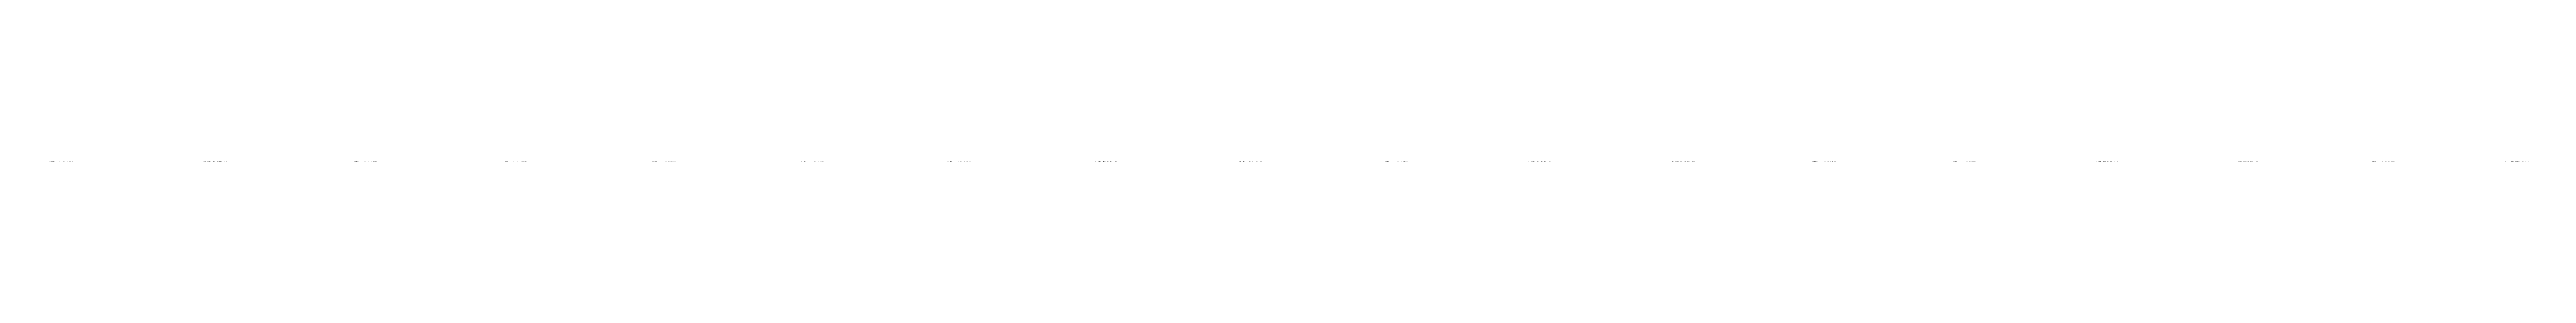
# Model space of a CAD drawing. Header units: millimetres. Extents: x 0 to 240831, y 0 to 45222.
# Drawn here: x 5 to 147580, y 7314 to 7382 of the extents above; entities that cross this region are included whole.
import ezdxf
from ezdxf.enums import TextEntityAlignment as Align

# ---------------------------------------------------------------- set-up
doc = ezdxf.new("R2010")
doc.units = ezdxf.units.MM
doc.header["$LTSCALE"] = 1000
doc.layers.add('TXT_GEN', color=3, linetype='Continuous')
doc.styles.add('VERDNA', font='verdana.ttf', dxfattribs={"width": 0.8})

msp = doc.modelspace()

# ---------------------------------------------------------------- texts
at = {"layer": 'TXT_GEN', "style": 'VERDNA', "width": 0.8}
for s, p in [('b/898 | IPE300 | L=9150 | Qty: 1 | W=386.1 kg', (0, 7315)), ('b/121 | IPE300 | L=8940 | Qty: 8 | W=3018.1 kg', (9160, 7315)), ('b/889 | IPE300 | L=8907 | Qty: 1 | W=375.9 kg', (18110, 7315)), ('b/119 | IPE300 | L=8905 | Qty: 1 | W=375.8 kg', (27027, 7315)), ('b/54 | IPE300 | L=8832 | Qty: 1 | W=372.7 kg', (35942, 7315)), ('b/61 | IPE300 | L=8708 | Qty: 1 | W=367.5 kg', (44784, 7315)), ('b/55 | IPE300 | L=8675 | Qty: 1 | W=366.1 kg', (53502, 7315)), ('b/879 | IPE300 | L=8666 | Qty: 1 | W=365.7 kg', (62187, 7315)), ('b/118 | IPE300 | L=8664 | Qty: 1 | W=365.6 kg', (70863, 7315)), ('b/60 | IPE300 | L=8535 | Qty: 1 | W=360.2 kg', (79537, 7315)), ('b/56 | IPE300 | L=8512 | Qty: 1 | W=359.2 kg', (88082, 7315)), ('b/117 | IPE300 | L=8422 | Qty: 1 | W=355.4 kg', (96604, 7315)), ('b/896 | IPE300 | L=8409 | Qty: 1 | W=354.9 kg', (105036, 7315)), ('b/59 | IPE300 | L=8362 | Qty: 1 | W=352.9 kg', (113455, 7315)), ('b/57 | IPE300 | L=8350 | Qty: 1 | W=352.4 kg', (121827, 7315)), ('b/58 | IPE300 | L=8183 | Qty: 1 | W=345.3 kg', (130187, 7315)), ('b/897 | IPE300 | L=7909 | Qty: 1 | W=333.8 kg', (138380, 7315)), ('b/115 | IPE300 | L=7887 | Qty: 1 | W=332.8 kg', (146299, 7315))]:
    msp.add_text(s, height=50, dxfattribs=at).set_placement(p, align=Align.BOTTOM_LEFT)

doc.saveas('drawing.dxf')
